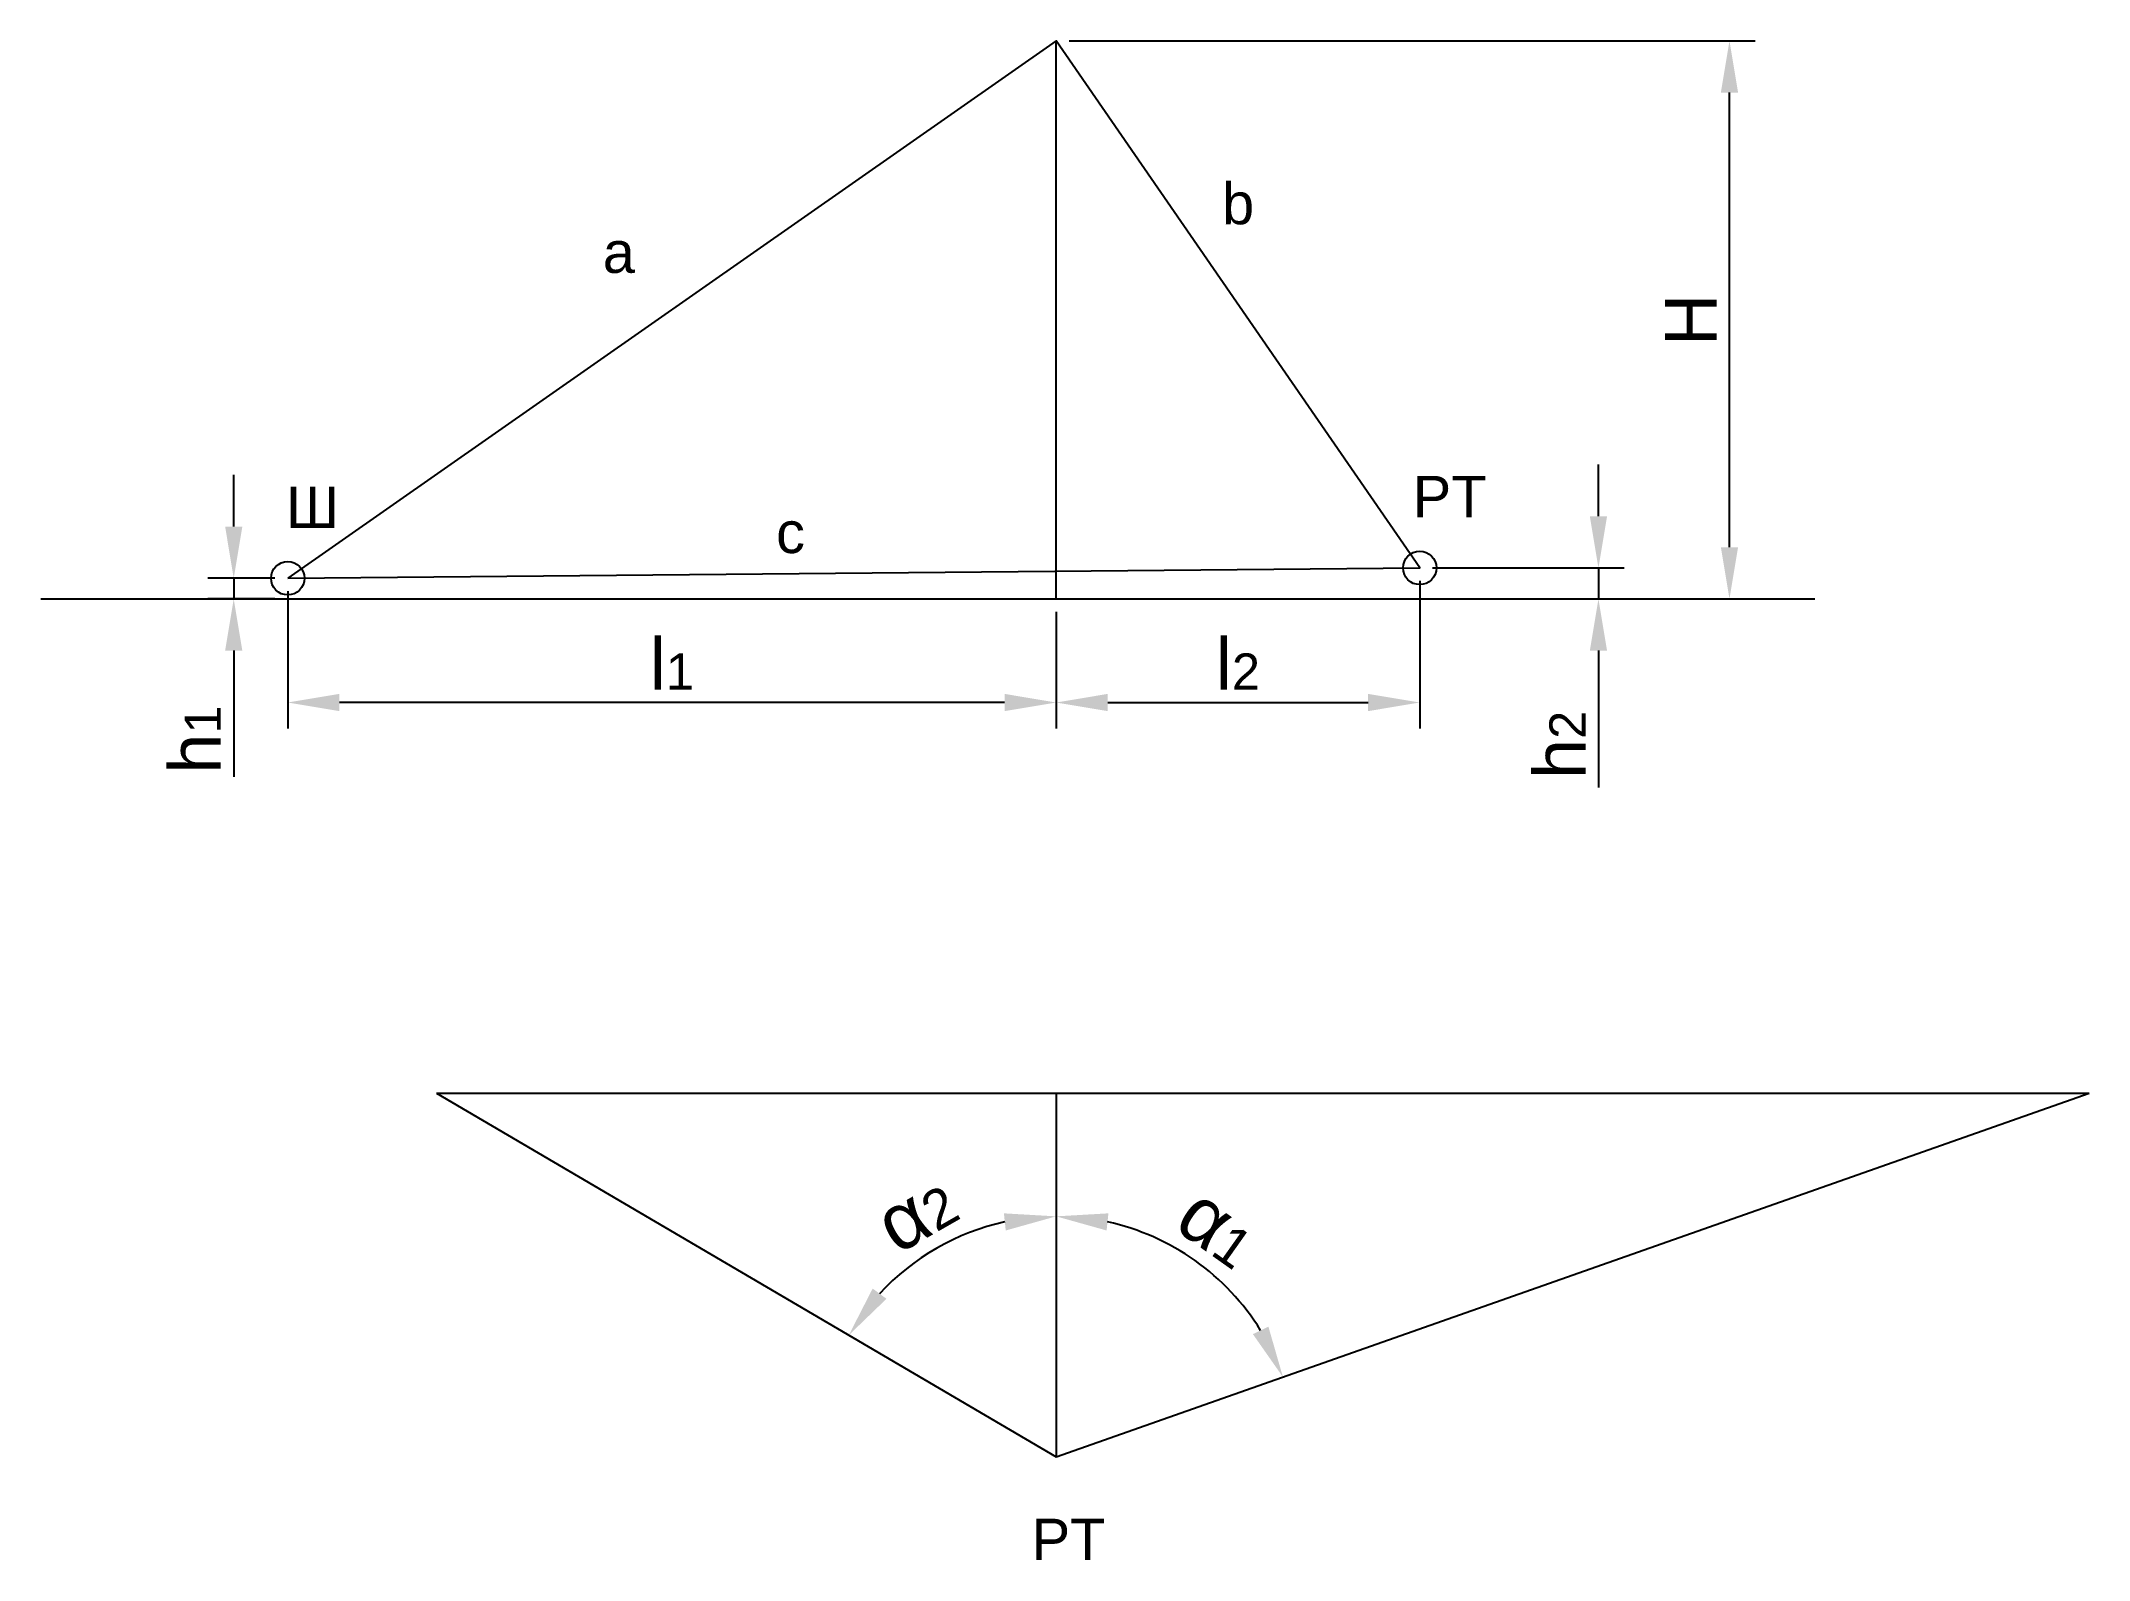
# Model space of a CAD drawing. Header units: millimetres. Extents: x 64610 to 65606, y 79330 to 79442.
# Drawn here: x 65506.5 to 65605.6, y 79355.5 to 79429 of the extents above; entities that cross this region are included whole.
import ezdxf

# ---------------------------------------------------------------- set-up
doc = ezdxf.new("R2010")
doc.units = ezdxf.units.MM
doc.styles.get("Standard").update_dxf_attribs({"font": 'arial.ttf'})
doc.dimstyles.new('ISO-25', dxfattribs={"dimtxt": 2.5, "dimasz": 2.5, "dimexe": 1.25, "dimexo": 0.625, "dimtad": 1, "dimtxsty": 'Standard', "dimcen": 2.5, "dimadec": 0, "dimazin": 0, "dimtfac": 1, "dimtmove": 0, "dimatfit": 3, "dimfxl": 1, "dimarcsym": 0})

msp = doc.modelspace()

# ---------------------------------------------------------------- texts
at = {"char_height": 2, "attachment_point": 1}
for s, insert in [('b', (65563.629, 79422.165)), ('a', (65533.647, 79419.811)), ('РТ', (65572.858, 79407.99)), ('Ш', (65518.316, 79407.468)), ('с', (65542.038, 79406.253)), ('РТ', (65554.412, 79357.529))]:
    msp.add_mtext_dynamic_manual_height_columns(s, width=7.16226, gutter_width=12.5, heights=[0], dxfattribs=dict(at, insert=insert))

# ---------------------------------------------------------------- blocks, each defined once
blk = doc.blocks.new('*D2')
at = {"color": 0, "lineweight": -2, "transparency": 16777216}
for p, q in [((65556.221, 79429.034), (65589.44, 79429.034)), ((65588.19, 79404.534), (65588.19, 79426.534)), ((65556.221, 79402.034), (65589.44, 79402.034))]:
    blk.add_line(p, q, dxfattribs=at)
at = {"color": 0, "transparency": 16777216}
for points in [[(65587.773, 79426.534), (65588.607, 79426.534), (65588.19, 79429.034)], [(65587.773, 79404.534), (65588.607, 79404.534), (65588.19, 79402.034)]]:
    blk.add_solid(points, dxfattribs=at)
at = {"layer": 'Defpoints', "color": 0, "transparency": 16777216}
for p in [(65555.596, 79429.034), (65588.19, 79429.034), (65555.596, 79402.034)]:
    blk.add_point(p, dxfattribs=at)
at = {"color": 0, "transparency": 16777216, "insert": (65586.315, 79415.534), "char_height": 2.5, "attachment_point": 5, "rotation": 90}
blk.add_mtext('H', dxfattribs=at)
blk = doc.blocks.new('*D3')
at = {"color": 0, "lineweight": -2, "transparency": 16777216}
for p, q in [((65581.847, 79406.034), (65581.847, 79408.534)), ((65573.821, 79403.534), (65583.097, 79403.534)), ((65581.847, 79403.534), (65581.847, 79402.034)), ((65573.821, 79402.034), (65583.097, 79402.034)), ((65581.847, 79399.534), (65581.847, 79392.913))]:
    blk.add_line(p, q, dxfattribs=at)
at = {"color": 0, "transparency": 16777216}
for points in [[(65581.43, 79406.034), (65582.263, 79406.034), (65581.847, 79403.534)], [(65581.43, 79399.534), (65582.263, 79399.534), (65581.847, 79402.034)]]:
    blk.add_solid(points, dxfattribs=at)
at = {"layer": 'Defpoints', "color": 0, "transparency": 16777216}
for p in [(65573.196, 79403.534), (65573.196, 79402.034), (65581.847, 79402.034)]:
    blk.add_point(p, dxfattribs=at)
at = {"color": 0, "transparency": 16777216, "insert": (65579.972, 79394.973), "char_height": 2.5, "attachment_point": 5, "rotation": 90}
blk.add_mtext('h{\\H0.7x;\\S^ 2;}', dxfattribs=at)
blk = doc.blocks.new('*D4')
at = {"color": 0, "lineweight": -2, "transparency": 16777216}
for p, q in [((65515.783, 79405.534), (65515.783, 79408.034)), ((65517.771, 79403.034), (65514.533, 79403.034)), ((65515.783, 79403.034), (65515.783, 79402.034)), ((65517.771, 79402.034), (65514.533, 79402.034)), ((65515.783, 79399.534), (65515.783, 79393.427))]:
    blk.add_line(p, q, dxfattribs=at)
at = {"color": 0, "transparency": 16777216}
for points in [[(65515.367, 79405.534), (65516.2, 79405.534), (65515.783, 79403.034)], [(65515.367, 79399.534), (65516.2, 79399.534), (65515.783, 79402.034)]]:
    blk.add_solid(points, dxfattribs=at)
at = {"layer": 'Defpoints', "color": 0, "transparency": 16777216}
for p in [(65518.396, 79403.034), (65515.783, 79402.034), (65518.396, 79402.034)]:
    blk.add_point(p, dxfattribs=at)
at = {"color": 0, "transparency": 16777216, "insert": (65513.908, 79395.23), "char_height": 2.5, "attachment_point": 5, "rotation": 90}
blk.add_mtext('h{\\H0.7x;\\S^ 1;}', dxfattribs=at)
blk = doc.blocks.new('*D5')
at = {"color": 0, "lineweight": -2, "transparency": 16777216}
for p, q in [((65518.396, 79402.409), (65518.396, 79395.773)), ((65555.596, 79401.409), (65555.596, 79395.773)), ((65553.096, 79397.023), (65520.896, 79397.023))]:
    blk.add_line(p, q, dxfattribs=at)
at = {"color": 0, "transparency": 16777216}
for points in [[(65520.896, 79397.44), (65520.896, 79396.606), (65518.396, 79397.023)], [(65553.096, 79397.44), (65553.096, 79396.606), (65555.596, 79397.023)]]:
    blk.add_solid(points, dxfattribs=at)
at = {"layer": 'Defpoints', "color": 0, "transparency": 16777216}
for p in [(65518.396, 79403.034), (65555.596, 79402.034), (65518.396, 79397.023)]:
    blk.add_point(p, dxfattribs=at)
at = {"color": 0, "transparency": 16777216, "insert": (65536.996, 79398.898), "char_height": 2.5, "attachment_point": 5}
blk.add_mtext('l{\\H0.7x;\\S^ 1;}', dxfattribs=at)
blk = doc.blocks.new('*D6')
at = {"color": 0, "lineweight": -2, "transparency": 16777216}
for p, q in [((65573.196, 79402.909), (65573.196, 79395.773)), ((65555.596, 79401.409), (65555.596, 79395.773)), ((65558.096, 79397.023), (65570.696, 79397.023))]:
    blk.add_line(p, q, dxfattribs=at)
at = {"color": 0, "transparency": 16777216}
for points in [[(65558.096, 79397.44), (65558.096, 79396.606), (65555.596, 79397.023)], [(65570.696, 79397.44), (65570.696, 79396.606), (65573.196, 79397.023)]]:
    blk.add_solid(points, dxfattribs=at)
at = {"layer": 'Defpoints', "color": 0, "transparency": 16777216}
for p in [(65573.196, 79403.534), (65555.596, 79402.034), (65573.196, 79397.023)]:
    blk.add_point(p, dxfattribs=at)
at = {"color": 0, "transparency": 16777216, "insert": (65564.396, 79398.898), "char_height": 2.5, "attachment_point": 5}
blk.add_mtext('l{\\H0.7x;\\S^ 2;}', dxfattribs=at)
blk = doc.blocks.new('*D7')
at = {"color": 0, "lineweight": -2, "transparency": 16777216}
blk.add_arc((65555.596, 79360.52), 11.637, 31.72438, 77.66769, dxfattribs=at)
at = {"color": 0, "transparency": 16777216}
for points in [[(65558.037, 79371.475), (65558.126, 79372.304), (65555.596, 79372.158)], [(65565.871, 79366.82), (65565.119, 79366.46), (65566.573, 79364.384)]]:
    blk.add_solid(points, dxfattribs=at)
at = {"layer": 'Defpoints', "color": 0, "transparency": 16777216}
for p in [(65555.596, 79378.12), (65605.596, 79378.12), (65564.117, 79368.446), (65555.596, 79360.52), (65555.596, 79360.52)]:
    blk.add_point(p, dxfattribs=at)
at = {"color": 0, "transparency": 16777216, "insert": (65563.478, 79371.651), "char_height": 2.5, "attachment_point": 5, "rotation": 324.69603}
blk.add_mtext('{\\H1.08333x;α\\H0.7x;\\S^ 1;}', dxfattribs=at)
blk = doc.blocks.new('*D8')
at = {"color": 0, "lineweight": -2, "transparency": 16777216}
blk.add_arc((65555.596, 79360.52), 11.637, 102.33231, 137.26896, dxfattribs=at)
at = {"color": 0, "transparency": 16777216}
for points in [[(65553.066, 79372.304), (65553.155, 79371.475), (65555.596, 79372.158)], [(65547.382, 79368.169), (65546.713, 79368.665), (65545.558, 79366.409)]]:
    blk.add_solid(points, dxfattribs=at)
at = {"layer": 'Defpoints', "color": 0, "transparency": 16777216}
for p in [(65525.596, 79378.12), (65555.596, 79378.12), (65551.641, 79371.465), (65555.596, 79360.52), (65555.596, 79360.52)]:
    blk.add_point(p, dxfattribs=at)
at = {"color": 0, "transparency": 16777216, "insert": (65548.818, 79372.356), "char_height": 2.5, "width": 3.84401, "attachment_point": 5, "rotation": 29.80064}
blk.add_mtext('{\\H1.08333x;α\\H0.7x;\\S^ 2;}', dxfattribs=at)

# ---------------------------------------------------------------- dimensions: what is measured, and where the dimension line sits
for base, p1, p2, text, picture, middle in [((65588.19, 79429.034), (65555.596, 79402.034), (65555.596, 79429.034), 'H', '*D2', (65586.315, 79415.534)), ((65515.783, 79402.034), (65518.396, 79403.034), (65518.396, 79402.034), 'h{\\H0.7x;\\S^ 1;}', '*D4', (65513.908, 79395.23)), ((65581.847, 79402.034), (65573.196, 79403.534), (65573.196, 79402.034), 'h{\\H0.7x;\\S^ 2;}', '*D3', (65579.972, 79394.973))]:
    dim = msp.add_linear_dim(base=base, p1=p1, p2=p2, angle=90, text=text, dimstyle='ISO-25')
    dim.commit()
    dim.dimension.update_dxf_attribs({"geometry": picture, "text_midpoint": middle})
for base, p2, text, picture, middle in [((65518.396, 79397.023), (65518.396, 79403.034), 'l{\\H0.7x;\\S^ 1;}', '*D5', (65536.996, 79398.898)), ((65573.196, 79397.023), (65573.196, 79403.534), 'l{\\H0.7x;\\S^ 2;}', '*D6', (65564.396, 79398.898))]:
    dim = msp.add_linear_dim(base=base, p1=(65555.596, 79402.034), p2=p2, text=text, dimstyle='ISO-25')
    dim.commit()
    dim.dimension.update_dxf_attribs({"geometry": picture, "text_midpoint": middle})
for base, line1, line2, text, picture, middle in [((65551.641, 79371.465), ((65525.596, 79378.12), (65555.596, 79360.52)), ((65555.596, 79378.12), (65555.596, 79360.52)), '{\\H1.08333x;α\\H0.7x;\\S^ 2;}', '*D8', (65548.818, 79372.356)), ((65564.117, 79368.446), ((65555.596, 79378.12), (65555.596, 79360.52)), ((65555.596, 79360.52), (65605.596, 79378.12)), '{\\H1.08333x;α\\H0.7x;\\S^ 1;}', '*D7', (65563.478, 79371.651))]:
    dim = msp.add_angular_dim_2l(base=base, line1=line1, line2=line2, text=text, dimstyle='ISO-25')
    dim.commit()
    dim.dimension.update_dxf_attribs({"geometry": picture, "text_midpoint": middle})

# ---------------------------------------------------------------- linework, layer by layer
for points in [[(65518.396, 79403.034), (65573.196, 79403.534), (65555.596, 79429.034), (65518.396, 79403.034)], [(65555.596, 79402.034), (65555.596, 79429.034)], [(65506.451, 79402.034), (65592.319, 79402.034)], [(65525.596, 79378.12), (65605.596, 79378.12)], [(65525.596, 79378.12), (65555.596, 79360.52)], [(65555.596, 79378.12), (65555.596, 79360.52)], [(65555.596, 79360.52), (65605.596, 79378.12)]]:
    msp.add_lwpolyline(points)
for centre in [(65573.196, 79403.534), (65518.396, 79403.034)]:
    msp.add_circle(centre, 0.808)

msp.set_redraw_order([(e.dxf.handle, doc.entitydb.next_handle()) for e in msp.query("TEXT MTEXT ATTDEF DIMENSION ARC_DIMENSION")])  # texts and dimensions are drawn at this point

doc.saveas('drawing.dxf')
